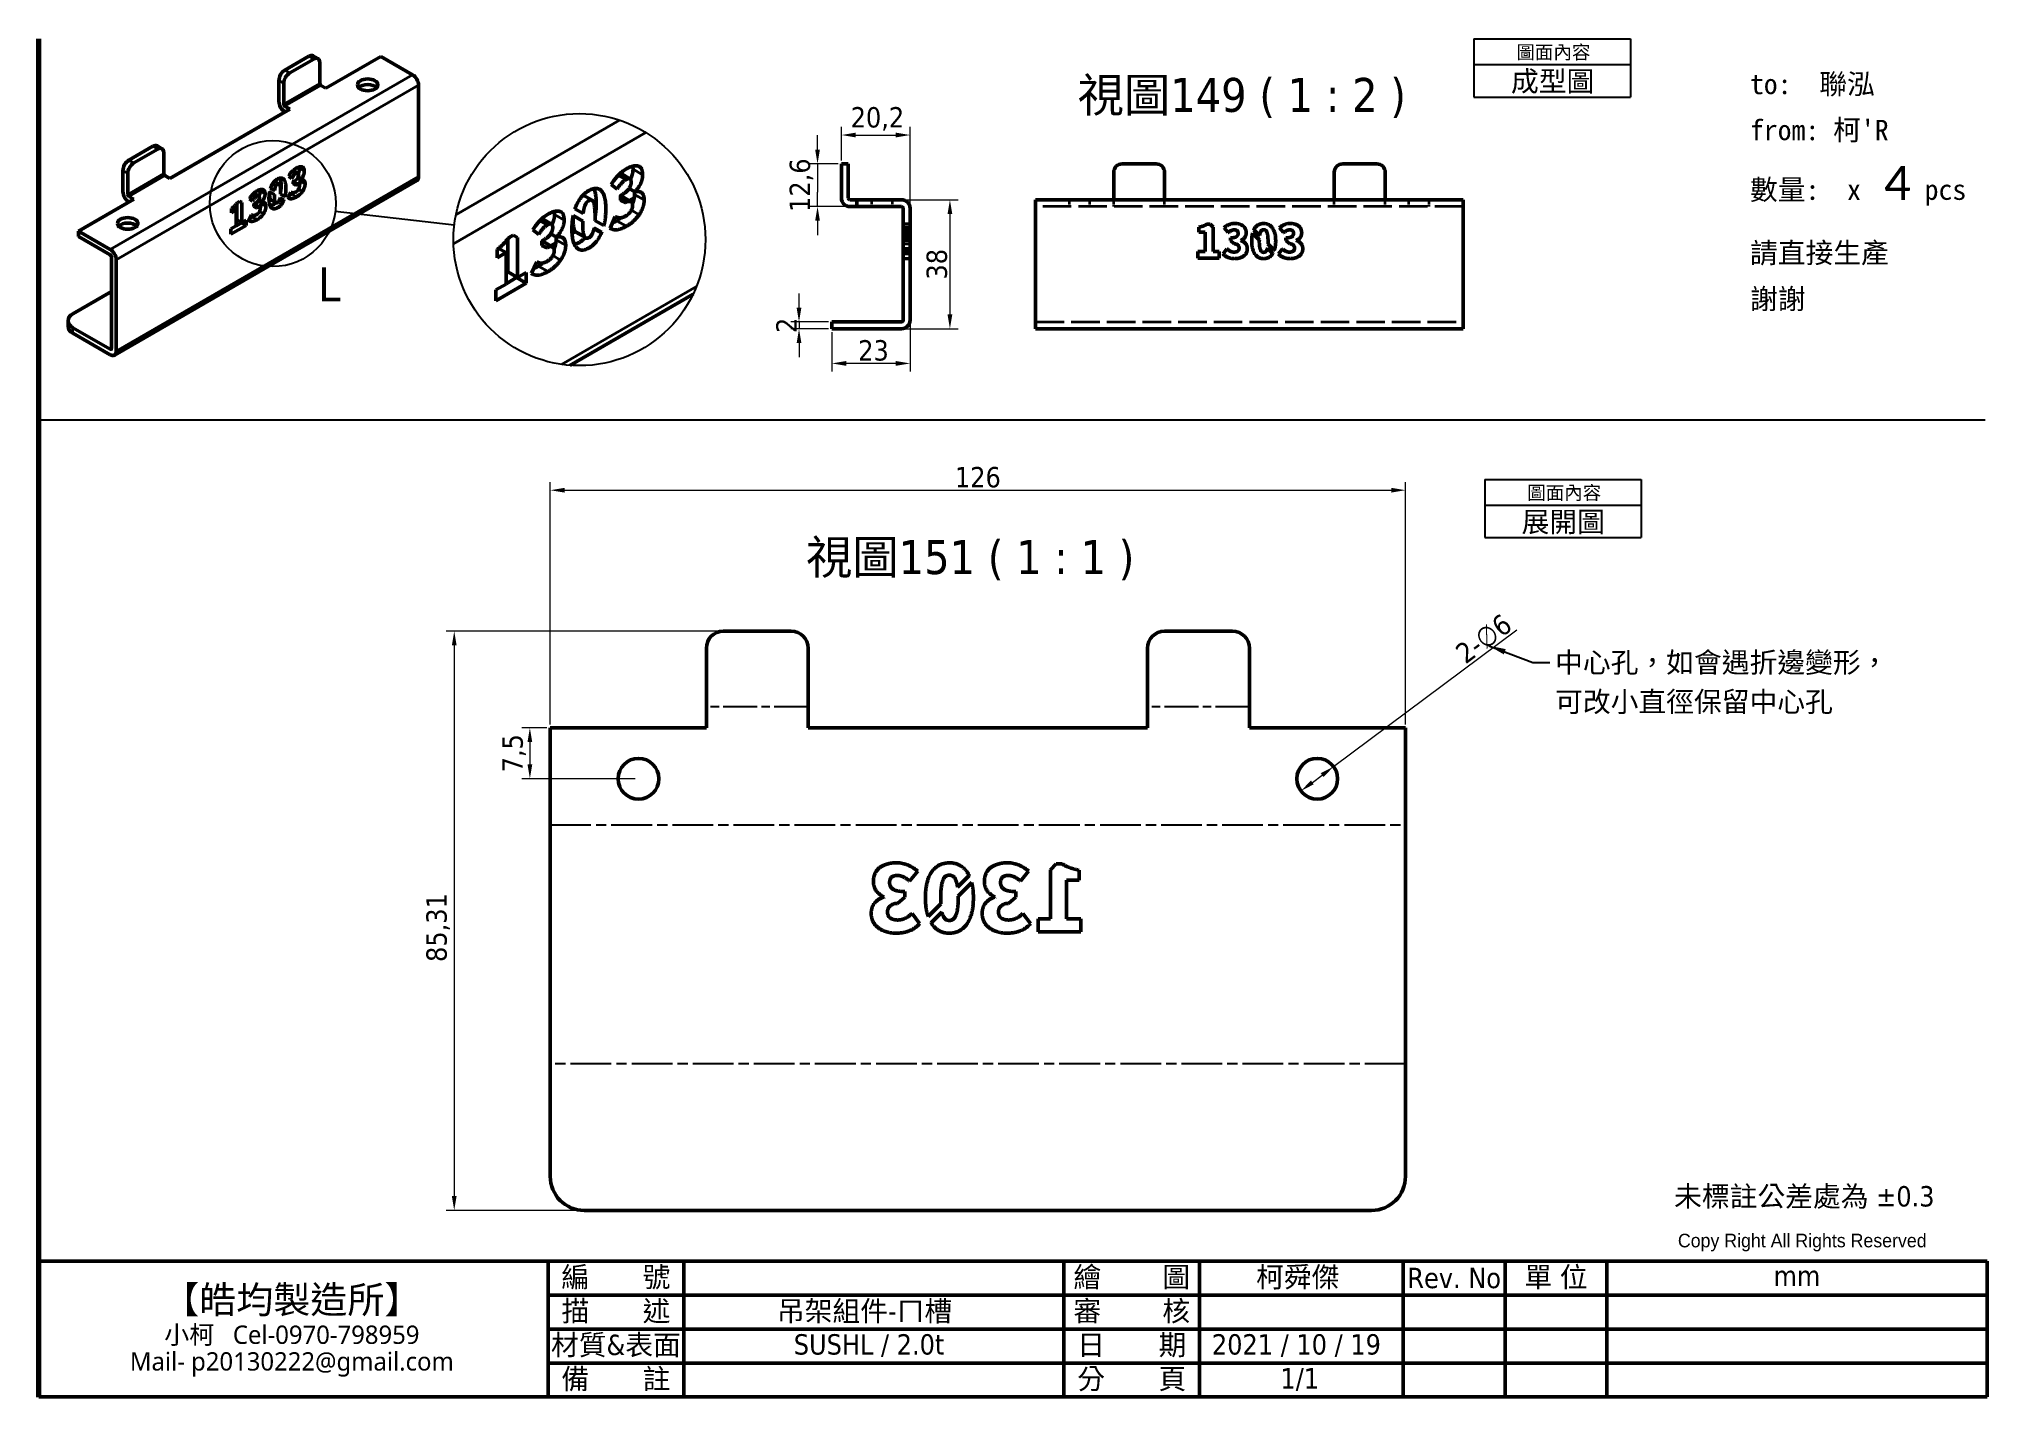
# Model space of a CAD drawing. Header units: millimetres. Extents: x 10 to 584, y 10 to 410.
import ezdxf
from ezdxf.enums import TextEntityAlignment as Align

# ---------------------------------------------------------------- set-up
doc = ezdxf.new("R2010")
doc.units = ezdxf.units.MM
doc.header["$LTSCALE"] = 2
doc.linetypes.add('CHAIN', pattern=[0.3543, 0.2362, -0.0295, 0.0591, -0.0295])
doc.linetypes.add('DASHED', pattern=[0.2068, 0.1655, -0.0413])
for name, color, linetype, lineweight in [('可見 (ISO)', 7, 'Continuous', 50), ('圖框 (ISO)', 7, 'Continuous', 70), ('折彎中心線 (ISO)', 7, 'CHAIN', 25), ('標註 (ISO)', 12, 'Continuous', 18), ('標題 (ISO)', 7, 'Continuous', 50), ('窄部可見 (ISO)', 7, 'Continuous', 35), ('符號 (ISO)', 7, 'Continuous', 25), ('草圖幾何圖形 (ISO)', 7, 'Continuous', 25), ('詳圖邊界 (ISO)', 7, 'Continuous', 25), ('隱藏 (ISO)', 7, 'DASHED', 35)]:
    doc.layers.add(name, color=color, linetype=linetype, lineweight=lineweight)
doc.styles.add('@2.0標示文字 (ISO)', font='tahoma_0.ttf')
doc.styles.add('@3.0標示文字 (ISO)', font='tahoma_0.ttf')
doc.styles.add('標示文字 (ISO)', font='tahoma_0.ttf')
doc.styles.add('註記文字 (ISO)', font='tahoma_0.ttf')
doc.dimstyles.new('預設 (ISO)', dxfattribs={"dimscale": 2, "dimtxt": 3, "dimasz": 2.1, "dimexe": 1.2, "dimexo": 0.5, "dimgap": 0.3, "dimtad": 1, "dimrnd": 1e-08, "dimtxsty": '@3.0標示文字 (ISO)', "dimcen": 0.09, "dimdle": 3, "dimclrd": 256, "dimclre": 256, "dimclrt": 256, "dimazin": 2, "dimtfac": 1, "dimtmove": 0, "dimatfit": 3, "dimfxl": 0, "dimtolj": 1, "dimtzin": 0, "dimlwd": -1, "dimlwe": -1, "dimarcsym": 0})
doc.dimstyles.new('預設 - Method 1b (ISO)$7', dxfattribs={"dimscale": 2, "dimtxt": 3, "dimasz": 2.5, "dimexe": 3.175, "dimexo": 0, "dimgap": 0.762, "dimtad": 1, "dimtoh": 1, "dimrnd": 1e-08, "dimtxsty": '註記文字 (ISO)', "dimcen": 0.09, "dimdle": 10, "dimclrd": 256, "dimclre": 256, "dimclrt": 256, "dimazin": 2, "dimtfac": 1.166667, "dimtmove": 0, "dimatfit": 3, "dimfxl": 0, "dimtolj": 1, "dimlwd": -1, "dimlwe": -1, "dimarcsym": 0})

msp = doc.modelspace()

# ---------------------------------------------------------------- texts
at = {"layer": '符號 (ISO)', "char_height": 10, "attachment_point": 7, "style": '標示文字 (ISO)'}
for s, insert in [('視圖149 ( 1 : 2 )', (316.04, 386.725)), ('視圖151 ( 1 : 1 )', (236.021, 250.59))]:
    msp.add_mtext(s, dxfattribs=dict(at, insert=insert))
at = {"layer": '符號 (ISO)', "char_height": 6, "attachment_point": 1, "style": '註記文字 (ISO)'}
for s, insert, width, line_spacing_factor in [("{\\fMingLiU|b0|i0|c0|p49;\\H1x;to:  \\fMingLiU|b0|i0|c136|p49;聯泓\\P\\fMingLiU|b0|i0|c0|p49;from: \\fMingLiU|b0|i0|c136|p49;柯\\fMingLiU|b0|i0|c0|p49;'R\\P\\fMingLiU|b0|i0|c136|p49;數量\\fMingLiU|b0|i0|c0|p49;:  x\\H1.66667x; \\fCalibri|b0|i0|c0|p34;4\\fMingLiU|b0|i0|c0|p49;\\H0.6x; pcs\\P\\fMingLiU|b0|i0|c136|p49;請直接生產\\P謝謝}", (514.151, 399.748), 107.14246, 1.35623), ('\\f微軟正黑體|b0|i0;\\H6.0000;中心孔，如會遇折邊變形，\\P\\f微軟正黑體|b0|i0;\\H6.0000;可改小直徑保留中心孔', (456.731, 229.368), 95.17597, 1.156934)]:
    msp.add_mtext(s, dxfattribs=dict(at, insert=insert, width=width, line_spacing_factor=line_spacing_factor))
at = {"layer": '符號 (ISO)', "insert": (491.796, 72.125), "char_height": 6, "width": 111.61558, "attachment_point": 1, "style": '註記文字 (ISO)'}
msp.add_mtext('未標註公差處為 ±0.3', dxfattribs=at)

# ---------------------------------------------------------------- blocks, each defined once
blk = doc.blocks.new('圖框 預設圖框')
at = {"layer": '圖框 (ISO)', "flags": 128}
blk.add_lwpolyline([(5, 5), (5, 205)], dxfattribs=at)
blk = doc.blocks.new('標題欄框 KSJ-單位mm')
at = {"layer": '標題 (ISO)'}
for p, q in [((41.84, 139.37), (328.84, 139.37)), ((41.84, 130.09), (41.84, 139.37)), ((116.84, 139.37), (116.84, 119.37)), ((136.84, 139.37), (136.84, 119.37)), ((136.84, 139.37), (136.84, 119.37)), ((192.84, 139.37), (192.84, 119.37)), ((212.84, 139.37), (212.84, 119.37)), ((212.84, 139.37), (212.84, 119.37)), ((242.84, 139.37), (242.84, 119.37)), ((257.84, 139.37), (257.84, 119.37)), ((272.84, 139.37), (272.84, 119.37)), ((328.84, 133.09), (328.84, 139.37)), ((116.84, 134.37), (192.84, 134.37)), ((192.84, 134.37), (212.84, 134.37)), ((212.84, 134.37), (242.84, 134.37)), ((242.84, 134.37), (328.84, 134.37)), ((328.84, 133.09), (328.84, 119.37)), ((41.84, 119.37), (41.84, 130.09)), ((116.84, 129.37), (192.84, 129.37)), ((192.84, 129.37), (242.84, 129.37)), ((242.84, 129.37), (328.84, 129.37)), ((116.84, 124.37), (192.84, 124.37)), ((192.84, 124.37), (242.84, 124.37)), ((242.84, 124.37), (328.84, 124.37)), ((41.84, 119.37), (328.84, 119.37)), ((242.84, 119.37), (328.84, 119.37))]:
    blk.add_line(p, q, dxfattribs=at)
at = {"layer": '標題 (ISO)', "insert": (283.3, 143.41), "char_height": 2, "attachment_point": 1, "style": '註記文字 (ISO)'}
blk.add_mtext('\\f新細明體|b0|i0;\\H2.0000;Copy Right All Rights Reserved', dxfattribs=at)
at = {"layer": '標題 (ISO)', "char_height": 3, "attachment_point": 5, "style": '註記文字 (ISO)'}
for s, insert, width in [('編       號', (126.84, 136.87), 20), ('繪        圖        ', (202.84, 136.87), 20), ('Rev. No', (250.34, 136.87), 15), ('單 位 ', (265.34, 136.87), 15), ('mm', (300.84, 137.21), 56), ('描       述', (126.84, 131.87), 20), ('審        核', (202.84, 131.87), 20), ('材質&表面', (126.84, 126.87), 20), ('日       期', (202.84, 126.87), 20), ('備       註', (126.84, 121.87), 20), ('分       頁', (202.84, 121.87), 20)]:
    blk.add_mtext(s, dxfattribs=dict(at, insert=insert, width=width))
at = {"layer": '標題 (ISO)', "insert": (79.1, 129.03), "char_height": 3, "width": 74.2489, "attachment_point": 5, "line_spacing_factor": 0.871881, "style": '註記文字 (ISO)'}
blk.add_mtext('{\\fMicrosoft JhengHei|b1|i0|c136|p34;\\H1.33333x;【皓均製造所】\\P\\fMicrosoft JhengHei|b0|i0|c136|p34;\\H0.675x;小柯   \\fMicrosoft JhengHei|b0|i0|c0|p34;Cel-\\f@Microsoft JhengHei|b0|i0|c0|p34;0970-798959\\H1.40979x; \\H0.70932x;\\P\\fMicrosoft JhengHei|b0|i0|c0|p34;Mail- \\f@Microsoft JhengHei|b0|i0|c0|p34;p20130222@gmail.com\\H1.08693x; }', dxfattribs=at)
at = {"layer": '標題 (ISO)', "style": '註記文字 (ISO)'}
for tag, p in [('請輸入編號', (164.84, 136.87)), ('請輸入審核人員', (227.84, 131.87)), ('(變更序號)輸入1', (250.34, 131.87)), ('變更的日期1', (265.34, 131.87)), ('設計變更的內容1', (300.84, 131.87)), ('(變更序號)輸入2', (250.34, 126.87)), ('變更的日期2', (265.34, 126.87)), ('設計變更的內容2', (300.84, 126.87)), ('請輸入備註', (164.84, 121.87)), ('(變更序號)輸入3', (250.34, 121.87)), ('變更的日期3', (265.34, 121.87)), ('設計變更的內容3', (300.84, 121.87))]:
    blk.add_attdef(tag, text='', height=3, dxfattribs=at).set_placement(p, align=Align.MIDDLE_CENTER)
for tag, p in [('請輸入繪圖人員_001', (221.16, 135.53)), ('請輸入描述_001', (150.56, 130.53)), ('請輸入材質&表面處理_001', (153.05, 125.62)), ('請輸入日期_001', (214.65, 125.62)), ('請輸入分頁_001', (224.74, 120.62))]:
    blk.add_attdef(tag, p, '', height=3, dxfattribs=at)
blk = doc.blocks.new('表格1')
at = {"layer": '符號 (ISO)'}
for p, q in [((216.4, 205), (239.45, 205)), ((216.4, 205), (216.4, 201.22)), ((239.45, 205), (239.45, 201.22)), ((216.4, 201.22), (239.45, 201.22)), ((216.4, 201.22), (216.4, 196.44)), ((239.45, 201.22), (239.45, 196.44)), ((216.4, 196.44), (239.45, 196.44))]:
    blk.add_line(p, q, dxfattribs=at)
at = {"layer": '符號 (ISO)', "attachment_point": 7}
for s, insert, char_height, style in [('圖面內容', (222.66, 201.83), 2, '@2.0標示文字 (ISO)'), ('成型圖', (221.87, 196.92), 3, '@3.0標示文字 (ISO)')]:
    blk.add_mtext(s, dxfattribs=dict(at, insert=insert, char_height=char_height, style=style))
blk = doc.blocks.new('*D11')
at = {"layer": 'Defpoints', "color": 0}
for p in [(264.16, 362.65), (264.16, 324.65), (278.41, 324.65)]:
    blk.add_point(p, dxfattribs=at)
at = {"layer": '標註 (ISO)'}
for p, q in [((265.16, 362.65), (280.81, 362.65)), ((278.41, 358.45), (278.41, 328.85)), ((265.16, 324.65), (280.81, 324.65))]:
    blk.add_line(p, q, dxfattribs=at)
for points in [[(277.71, 358.45), (279.11, 358.45), (278.41, 362.65)], [(277.71, 328.85), (279.11, 328.85), (278.41, 324.65)]]:
    blk.add_solid(points, dxfattribs=at)
at = {"layer": '標註 (ISO)', "insert": (271.54, 343.65), "char_height": 6, "attachment_point": 2, "rotation": 90, "style": '@3.0標示文字 (ISO)'}
blk.add_mtext('\\A1;38', dxfattribs=at)
blk = doc.blocks.new('*D12')
at = {"layer": 'Defpoints', "color": 0}
for p in [(243.65, 324.65), (266.66, 327.15), (243.65, 314.44)]:
    blk.add_point(p, dxfattribs=at)
at = {"layer": '標註 (ISO)'}
for p, q in [((243.65, 323.65), (243.65, 312.04)), ((266.66, 326.15), (266.66, 312.04)), ((262.46, 314.44), (247.85, 314.44))]:
    blk.add_line(p, q, dxfattribs=at)
for points in [[(247.85, 315.14), (247.85, 313.74), (243.65, 314.44)], [(262.46, 315.14), (262.46, 313.74), (266.66, 314.44)]]:
    blk.add_solid(points, dxfattribs=at)
at = {"layer": '標註 (ISO)', "insert": (255.9, 321.29), "char_height": 6, "attachment_point": 2, "style": '@3.0標示文字 (ISO)'}
blk.add_mtext('\\A1;23', dxfattribs=at)
blk = doc.blocks.new('*D13')
at = {"layer": 'Defpoints', "color": 0}
for p in [(233.95, 324.65), (243.65, 326.65), (243.65, 324.65)]:
    blk.add_point(p, dxfattribs=at)
at = {"layer": '標註 (ISO)'}
for p, q in [((233.95, 330.85), (233.95, 335.05)), ((242.65, 326.65), (231.55, 326.65)), ((242.65, 324.65), (231.55, 324.65)), ((233.95, 326.65), (233.95, 324.65)), ((233.95, 320.45), (233.95, 316.25))]:
    blk.add_line(p, q, dxfattribs=at)
for points in [[(233.25, 330.85), (234.65, 330.85), (233.95, 326.65)], [(233.25, 320.45), (234.65, 320.45), (233.95, 324.65)]]:
    blk.add_solid(points, dxfattribs=at)
at = {"layer": '標註 (ISO)', "insert": (227.23, 325.65), "char_height": 6, "attachment_point": 2, "rotation": 90, "style": '@3.0標示文字 (ISO)'}
blk.add_mtext('\\A1;2', dxfattribs=at)
blk = doc.blocks.new('*D14')
at = {"layer": 'Defpoints', "color": 0}
for p in [(266.66, 381.71), (246.45, 373.22), (266.66, 360.15)]:
    blk.add_point(p, dxfattribs=at)
at = {"layer": '標註 (ISO)'}
for p, q in [((246.45, 374.22), (246.45, 384.11)), ((250.65, 381.71), (262.46, 381.71)), ((266.66, 361.15), (266.66, 384.11))]:
    blk.add_line(p, q, dxfattribs=at)
for points in [[(250.65, 382.41), (250.65, 381.01), (246.45, 381.71)], [(262.46, 382.41), (262.46, 381.01), (266.66, 381.71)]]:
    blk.add_solid(points, dxfattribs=at)
at = {"layer": '標註 (ISO)', "insert": (257.05, 389.93), "char_height": 6, "attachment_point": 2, "style": '@3.0標示文字 (ISO)'}
blk.add_mtext('\\A1;20,2', dxfattribs=at)
blk = doc.blocks.new('*D15')
at = {"layer": 'Defpoints', "color": 0}
for p in [(246.45, 373.22), (239.41, 360.65), (248.95, 360.65)]:
    blk.add_point(p, dxfattribs=at)
at = {"layer": '標註 (ISO)'}
for p, q in [((239.41, 377.42), (239.41, 381.62)), ((245.45, 373.22), (237.01, 373.22)), ((239.41, 373.22), (239.41, 369.02)), ((239.41, 369.02), (239.41, 364.85)), ((239.41, 360.65), (239.41, 364.85)), ((247.95, 360.65), (237.01, 360.65)), ((239.41, 356.45), (239.41, 352.25))]:
    blk.add_line(p, q, dxfattribs=at)
for points in [[(238.71, 377.42), (240.11, 377.42), (239.41, 373.22)], [(238.71, 356.45), (240.11, 356.45), (239.41, 360.65)]]:
    blk.add_solid(points, dxfattribs=at)
at = {"layer": '標註 (ISO)', "insert": (231.19, 366.94), "char_height": 6, "attachment_point": 2, "rotation": 90, "style": '@3.0標示文字 (ISO)'}
blk.add_mtext('\\A1;12,6', dxfattribs=at)
blk = doc.blocks.new('*D16')
at = {"layer": 'Defpoints', "color": 0}
for p in [(412.65, 277.09), (160.65, 207.11), (412.65, 207.11)]:
    blk.add_point(p, dxfattribs=at)
at = {"layer": '標註 (ISO)'}
for p, q in [((160.65, 208.11), (160.65, 279.49)), ((164.85, 277.09), (408.45, 277.09)), ((412.65, 208.11), (412.65, 279.49))]:
    blk.add_line(p, q, dxfattribs=at)
for points in [[(164.85, 277.79), (164.85, 276.39), (160.65, 277.09)], [(408.45, 277.79), (408.45, 276.39), (412.65, 277.09)]]:
    blk.add_solid(points, dxfattribs=at)
at = {"layer": '標註 (ISO)', "insert": (286.65, 283.94), "char_height": 6, "attachment_point": 2, "style": '@3.0標示文字 (ISO)'}
blk.add_mtext('\\A1;126', dxfattribs=at)
blk = doc.blocks.new('*D17')
at = {"layer": 'Defpoints', "color": 0}
for p in [(211.65, 235.59), (132.36, 64.98), (170.65, 64.98)]:
    blk.add_point(p, dxfattribs=at)
at = {"layer": '標註 (ISO)'}
for p, q in [((210.65, 235.59), (129.96, 235.59)), ((132.36, 231.39), (132.36, 69.18)), ((169.65, 64.98), (129.96, 64.98))]:
    blk.add_line(p, q, dxfattribs=at)
for points in [[(131.66, 231.39), (133.06, 231.39), (132.36, 235.59)], [(131.66, 69.18), (133.06, 69.18), (132.36, 64.98)]]:
    blk.add_solid(points, dxfattribs=at)
at = {"layer": '標註 (ISO)', "insert": (124.14, 148.28), "char_height": 6, "attachment_point": 2, "rotation": 90, "style": '@3.0標示文字 (ISO)'}
blk.add_mtext('\\A1;85,31', dxfattribs=at)
blk = doc.blocks.new('表格2')
at = {"layer": '符號 (ISO)'}
for p, q in [((218, 140.11), (241.04, 140.11)), ((218, 140.11), (218, 136.34)), ((241.04, 140.11), (241.04, 136.34)), ((218, 136.34), (241.04, 136.34)), ((218, 136.34), (218, 131.56)), ((241.04, 136.34), (241.04, 131.56)), ((218, 131.56), (241.04, 131.56))]:
    blk.add_line(p, q, dxfattribs=at)
at = {"layer": '符號 (ISO)', "attachment_point": 7}
for s, insert, char_height, style in [('圖面內容', (224.25, 136.95), 2, '@2.0標示文字 (ISO)'), ('展開圖', (223.43, 132.06), 3, '@3.0標示文字 (ISO)')]:
    blk.add_mtext(s, dxfattribs=dict(at, insert=insert, char_height=char_height, style=style))
blk = doc.blocks.new('2dDetail0')
at = {"layer": '詳圖邊界 (ISO)'}
blk.add_circle((39.44, 180.75), 9.28, dxfattribs=at)
at = {"layer": '詳圖邊界 (ISO)', "insert": (46.14, 166.35), "char_height": 5, "attachment_point": 7, "style": '標示文字 (ISO)'}
blk.add_mtext('L', dxfattribs=at)
blk = doc.blocks.new('2dTransSymbol1')
at = {"layer": '詳圖邊界 (ISO)'}
blk.add_line((48.66, 179.66), (66.19, 177.61), dxfattribs=at)
blk.add_circle((84.63, 175.45), 18.56, dxfattribs=at)
blk = doc.blocks.new('*D21')
at = {"layer": 'Defpoints', "color": 0}
for p in [(391.46, 195.69), (381.84, 188.52)]:
    blk.add_point(p, dxfattribs=at)
at = {"layer": '標註 (ISO)'}
for p, q in [((391.46, 195.69), (445.47, 235.93)), ((385.21, 191.03), (388.09, 193.18))]:
    blk.add_line(p, q, dxfattribs=at)
for points in [[(387.67, 193.74), (388.51, 192.62), (391.46, 195.69)], [(384.79, 191.59), (385.62, 190.47), (381.84, 188.52)]]:
    blk.add_solid(points, dxfattribs=at)
at = {"layer": '標註 (ISO)', "insert": (433.85, 235.81), "char_height": 6, "attachment_point": 2, "rotation": 36.68703, "style": '@3.0標示文字 (ISO)'}
blk.add_mtext('\\A1;\\fTahoma|b0|i0;\\H6.0000;2-∅6', dxfattribs=at)
blk = doc.blocks.new('*D22')
at = {"layer": 'Defpoints', "color": 0}
for p in [(160.65, 207.11), (154.65, 192.11), (186.65, 192.11)]:
    blk.add_point(p, dxfattribs=at)
at = {"layer": '標註 (ISO)'}
for p, q in [((159.65, 207.11), (152.25, 207.11)), ((154.65, 202.91), (154.65, 196.31)), ((185.65, 192.11), (152.25, 192.11))]:
    blk.add_line(p, q, dxfattribs=at)
for points in [[(153.95, 202.91), (155.35, 202.91), (154.65, 207.11)], [(153.95, 196.31), (155.35, 196.31), (154.65, 192.11)]]:
    blk.add_solid(points, dxfattribs=at)
at = {"layer": '標註 (ISO)', "insert": (146.56, 199.61), "char_height": 6, "attachment_point": 2, "rotation": 90, "style": '@3.0標示文字 (ISO)'}
blk.add_mtext('\\A1;7,5', dxfattribs=at)

# ---------------------------------------------------------------- dimensions: what is measured, and where the dimension line sits
at = {"layer": '標註 (ISO)'}
for base, p1, p2, angle, override, picture, middle in [((266.661, 381.714), (246.447, 373.225), (266.661, 360.152), 180, {"dimgap": 0.3, "dimdec": 1, "dimtol": 0, "dimlim": 0, "dimtp": 0, "dimtm": 0, "dimtdec": 1, "dimtofl": 0, "dimatfit": 1}, '*D14', (257.054, 381.714)), ((239.409, 360.652), (246.447, 373.225), (248.947, 360.652), 270, {"dimgap": 0.3, "dimdec": 1, "dimtol": 0, "dimlim": 0, "dimtp": 0, "dimtm": 0, "dimtdec": 1, "dimtofl": 0}, '*D15', (239.409, 366.938)), ((278.413, 324.652), (264.161, 362.652), (264.161, 324.652), 270, {"dimgap": 0.3, "dimdec": 2, "dimtol": 0, "dimlim": 0, "dimtp": 0, "dimtm": 0, "dimtdec": 2, "dimtofl": 0, "dimatfit": 1}, '*D11', (278.413, 343.652)), ((233.951, 324.652), (243.647, 326.652), (243.647, 324.652), 90, {"dimgap": 0.3, "dimdec": 2, "dimtol": 0, "dimlim": 0, "dimtp": 0, "dimtm": 0, "dimtdec": 2, "dimtofl": 1, "dimatfit": 1}, '*D13', (233.951, 325.652)), ((243.647, 314.436), (266.661, 327.152), (243.647, 324.652), 180, {"dimgap": 0.3, "dimdec": 1, "dimtol": 0, "dimlim": 0, "dimtp": 0, "dimtm": 0, "dimtdec": 1, "dimtofl": 0, "dimatfit": 1}, '*D12', (255.904, 314.436)), ((132.364, 64.979), (211.649, 235.59), (170.649, 64.979), 270, {"dimgap": 0.3, "dimdec": 2, "dimlfac": 0.5, "dimtol": 0, "dimlim": 0, "dimtp": 0, "dimtm": 0, "dimtdec": 2, "dimtofl": 0, "dimatfit": 1}, '*D17', (132.364, 148.284)), ((154.649, 192.108), (160.649, 207.108), (186.649, 192.108), 270, {"dimgap": 0.3, "dimdec": 2, "dimlfac": 0.5, "dimtol": 0, "dimlim": 0, "dimtp": 0, "dimtm": 0, "dimtdec": 2, "dimtofl": 0, "dimatfit": 1}, '*D22', (154.649, 199.608))]:
    dim = msp.add_linear_dim(base=base, p1=p1, p2=p2, angle=angle, dimstyle='預設 (ISO)', override=override, dxfattribs=at)
    dim.commit()
    dim.dimension.update_dxf_attribs({"geometry": picture, "text_midpoint": middle, "dimtype": 160})
dim = msp.add_linear_dim(base=(412.649, 277.09), p1=(160.649, 207.108), p2=(412.649, 207.108), dimstyle='預設 (ISO)', override={"dimgap": 0.3, "dimdec": 2, "dimlfac": 0.5, "dimtol": 0, "dimlim": 0, "dimtp": 0, "dimtm": 0, "dimtdec": 2, "dimtofl": 0, "dimatfit": 1}, dxfattribs=at)
dim.commit()
dim.dimension.update_dxf_attribs({"geometry": '*D16', "text_midpoint": (286.649, 277.09), "dimtype": 160})
dim = msp.add_diameter_dim_2p(p1=(381.838, 188.524), p2=(391.461, 195.693), text='\\fTahoma|b0|i0;\\H6.0000;2-<>', dimstyle='預設 (ISO)', override={"dimgap": 0.3, "dimdec": 2, "dimlfac": 0.5, "dimtol": 0, "dimlim": 0, "dimtp": 0, "dimtm": 0, "dimtdec": 2, "dimatfit": 2}, dxfattribs=at)
dim.commit()
dim.dimension.update_dxf_attribs({"geometry": '*D21', "text_midpoint": (437.937, 230.319), "dimtype": 163})

# ---------------------------------------------------------------- linework, layer by layer
at = {"layer": '可見 (ISO)'}
for p, q in [((89.532, 404.919), (82.461, 400.836)), ((90.946, 404.102), (83.875, 400.02)), ((90.782, 405.043), (92.196, 404.226)), ((92.714, 396.898), (92.714, 403.082)), ((110.745, 404.859), (94.481, 395.47)), ((120.089, 399.464), (110.745, 404.859)), ((80.693, 397.775), (80.693, 391.591)), ((82.107, 396.958), (82.107, 390.775)), ((94.481, 395.47), (93.067, 396.286)), ((121.857, 369.458), (121.857, 396.403)), ((83.875, 389.346), (48.52, 368.933)), ((82.461, 390.162), (83.875, 389.346)), ((43.57, 378.383), (36.499, 374.3)), ((44.984, 377.566), (37.913, 373.484)), ((44.82, 378.507), (46.234, 377.69)), ((46.752, 370.362), (46.752, 376.546)), ((246.447, 370.725), (246.447, 373.225)), ((246.447, 373.225), (248.447, 373.225)), ((248.447, 370.725), (248.447, 373.225)), ((339.168, 373.225), (329.168, 373.225)), ((404.168, 373.225), (394.168, 373.225)), ((32.244, 316.874), (121.339, 368.314)), ((34.731, 371.238), (34.731, 365.055)), ((36.145, 370.422), (36.145, 364.239)), ((48.52, 368.933), (47.105, 369.75)), ((79.432, 368.061), (80.75, 367.3)), ((84.435, 368.925), (83.579, 369.622)), ((84.918, 367.286), (84.918, 367.951)), ((84.918, 367.412), (85.691, 366.966)), ((84.92, 371.263), (86.319, 370.456)), ((85.09, 367.885), (86.504, 367.068)), ((86.19, 367.249), (86.972, 367.701)), ((86.215, 369.035), (87.066, 368.544)), ((181.325, 370.437), (184.122, 368.822)), ((246.447, 370.725), (246.447, 363.152)), ((248.447, 370.725), (248.447, 363.152)), ((326.668, 370.725), (326.668, 363.152)), ((341.668, 363.152), (341.668, 370.725)), ((391.668, 370.725), (391.668, 363.152)), ((406.668, 363.152), (406.668, 370.725)), ((37.913, 362.81), (21.649, 353.42)), ((36.499, 363.626), (37.913, 362.81)), ((68.514, 361.793), (69.136, 362.152)), ((69.136, 362.152), (69.754, 361.796)), ((69.754, 361.796), (69.754, 355.919)), ((72.877, 362.251), (72.021, 362.949)), ((73.362, 364.59), (74.76, 363.782)), ((74.657, 362.362), (75.507, 361.871)), ((77.796, 362.402), (78.279, 362.682)), ((77.95, 365.024), (79.371, 364.203)), ((79.433, 365.322), (78.219, 366.023)), ((78.416, 362.559), (79.83, 361.742)), ((81.059, 363.228), (82.171, 362.586)), ((82.494, 363.555), (81.173, 364.317)), ((83.393, 363.207), (84.171, 364.878)), ((85.691, 366.966), (84.918, 367.286)), ((170.348, 364.033), (172.985, 362.51)), ((180.355, 365.76), (178.643, 367.156)), ((181.32, 362.483), (181.32, 363.813)), ((181.32, 362.735), (182.866, 361.842)), ((182.866, 361.842), (181.32, 362.483)), ((181.664, 363.68), (184.492, 362.047)), ((183.865, 362.409), (185.429, 363.312)), ((183.915, 365.981), (185.616, 364.999)), ((248.947, 362.652), (250.947, 362.652)), ((250.947, 362.652), (264.161, 362.652)), ((250.947, 360.652), (250.947, 362.652)), ((303.668, 362.652), (429.668, 362.652)), ((303.668, 360.152), (303.668, 362.652)), ((326.668, 363.152), (326.668, 362.652)), ((341.668, 362.652), (341.668, 363.152)), ((391.668, 363.152), (391.668, 362.652)), ((406.668, 362.652), (406.668, 363.152)), ((429.668, 362.652), (429.668, 360.152)), ((66.766, 358.831), (66.766, 360.035)), ((68.068, 359.582), (66.766, 358.831)), ((66.981, 360.21), (68.068, 359.582)), ((68.068, 354.946), (68.068, 359.582)), ((68.068, 356.786), (68.34, 356.943)), ((68.068, 355.003), (69.611, 355.894)), ((68.34, 356.736), (68.34, 361.572)), ((68.34, 356.736), (69.754, 355.919)), ((69.611, 355.894), (69.611, 356.002)), ((69.611, 355.894), (71.025, 355.078)), ((69.754, 355.919), (71.025, 356.653)), ((71.025, 356.653), (71.025, 355.078)), ((71.834, 356.533), (72.612, 358.205)), ((73.359, 360.613), (73.359, 361.278)), ((73.359, 360.739), (74.132, 360.292)), ((74.132, 360.292), (73.359, 360.613)), ((73.531, 361.211), (74.945, 360.395)), ((74.632, 360.576), (75.414, 361.027)), ((158.208, 357.09), (161.005, 355.475)), ((167.384, 357.958), (170.226, 356.317)), ((170.35, 358.555), (167.922, 359.957)), ((176.472, 355.02), (173.831, 356.545)), ((178.27, 354.324), (179.826, 357.667)), ((248.947, 360.652), (250.947, 360.652)), ((250.947, 360.652), (264.161, 360.652)), ((264.661, 360.152), (264.661, 327.152)), ((266.661, 360.152), (266.661, 327.152)), ((303.668, 360.152), (303.668, 327.152)), ((429.668, 327.152), (429.668, 360.152)), ((21.649, 353.42), (30.994, 348.025)), ((21.649, 351.787), (21.649, 353.42)), ((21.649, 351.787), (30.994, 346.392)), ((71.025, 355.078), (66.568, 352.505)), ((66.568, 354.08), (68.068, 354.946)), ((66.568, 352.505), (66.568, 354.08)), ((148.164, 341.382), (148.164, 351.054)), ((148.512, 351.497), (149.757, 352.216)), ((149.757, 352.216), (150.992, 351.503)), ((150.992, 351.503), (150.992, 339.749)), ((157.238, 352.413), (155.526, 353.809)), ((158.203, 349.137), (158.203, 350.466)), ((158.547, 350.333), (161.375, 348.7)), ((160.798, 352.634), (162.499, 351.652)), ((167.076, 352.716), (168.043, 353.274)), ((168.316, 353.028), (171.145, 351.395)), ((173.603, 354.367), (175.827, 353.084)), ((351.757, 353.091), (351.757, 354.566)), ((353.599, 353.091), (351.757, 353.091)), ((353.599, 347.413), (353.599, 353.091)), ((354.23, 355.483), (355.11, 355.483)), ((355.11, 355.483), (355.983, 354.61)), ((355.983, 354.61), (355.983, 347.413)), ((360.4, 352.959), (359.189, 354.419)), ((361.082, 350.612), (361.082, 351.426)), ((362.176, 349.672), (361.082, 350.612)), ((367.574, 352.768), (369.584, 350.758)), ((369.672, 352.084), (367.954, 353.802)), ((376.746, 352.959), (375.536, 354.419)), ((377.429, 350.612), (377.429, 351.426)), ((378.522, 349.672), (377.429, 350.612)), ((31.347, 345.78), (31.347, 318.835)), ((32.761, 344.963), (32.761, 318.019)), ((145.016, 345.572), (145.016, 347.98)), ((147.62, 347.076), (145.016, 345.572)), ((145.447, 348.33), (147.62, 347.076)), ((147.62, 337.803), (147.62, 347.076)), ((158.203, 349.388), (159.749, 348.496)), ((159.749, 348.496), (158.203, 349.137)), ((160.748, 349.062), (162.312, 349.965)), ((351.479, 345.483), (351.479, 347.413)), ((351.479, 347.413), (353.599, 347.413)), ((357.781, 345.483), (351.479, 345.483)), ((355.983, 347.413), (357.781, 347.413)), ((357.781, 347.413), (357.781, 345.483)), ((358.925, 346.694), (360.026, 348.19)), ((371.972, 348.37), (373.544, 346.798)), ((374.001, 347.755), (372.133, 349.623)), ((375.272, 346.694), (376.372, 348.19)), ((147.62, 341.483), (148.164, 341.797)), ((147.62, 337.918), (150.706, 339.699)), ((148.164, 341.382), (150.992, 339.749)), ((150.706, 339.699), (150.706, 339.915)), ((150.706, 339.699), (153.534, 338.066)), ((150.992, 339.749), (153.534, 341.217)), ((153.534, 341.217), (153.534, 338.066)), ((155.153, 340.978), (156.709, 344.32)), ((20.023, 329.048), (31.347, 335.585)), ((153.534, 338.066), (144.621, 332.92)), ((144.621, 336.071), (147.62, 337.803)), ((144.621, 332.92), (144.621, 336.071)), ((166.407, 313.873), (202.735, 334.846)), ((18.559, 327.006), (18.559, 325.373)), ((30.994, 318.631), (20.023, 324.965)), ((30.994, 316.998), (20.023, 323.332)), ((243.647, 326.652), (248.647, 326.652)), ((243.647, 326.652), (243.647, 324.652)), ((248.647, 324.652), (243.647, 324.652)), ((264.161, 326.652), (248.647, 326.652)), ((264.161, 324.652), (248.647, 324.652)), ((303.668, 324.652), (303.668, 327.152)), ((429.668, 324.652), (303.668, 324.652)), ((429.668, 327.152), (429.668, 324.652)), ((211.649, 235.59), (231.649, 235.59)), ((341.649, 235.59), (361.649, 235.59)), ((206.649, 207.108), (206.649, 230.59)), ((236.649, 230.59), (236.649, 207.108)), ((336.649, 207.108), (336.649, 230.59)), ((366.649, 230.59), (366.649, 207.108)), ((160.649, 74.979), (160.649, 207.108)), ((160.649, 207.108), (206.649, 207.108)), ((236.649, 207.108), (336.649, 207.108)), ((366.649, 207.108), (412.649, 207.108)), ((412.649, 207.108), (412.649, 74.979)), ((308.019, 165.26), (309.765, 167.006)), ((309.765, 167.006), (311.526, 167.006)), ((268.914, 164.879), (266.493, 161.958)), ((284.077, 163.643), (280.642, 160.209)), ((280.818, 157.556), (284.838, 161.576)), ((301.607, 164.879), (299.186, 161.958)), ((308.019, 150.865), (308.019, 165.26)), ((316.471, 162.223), (312.788, 162.223)), ((312.788, 162.223), (312.788, 150.865)), ((316.471, 165.172), (316.471, 162.223)), ((265.128, 157.263), (262.942, 155.385)), ((265.128, 158.892), (265.128, 157.263)), ((275.72, 155.286), (271.984, 151.551)), ((297.821, 157.263), (295.635, 155.385)), ((297.821, 158.892), (297.821, 157.263)), ((267.241, 152.421), (269.442, 149.427)), ((272.898, 149.636), (276.042, 152.78)), ((299.934, 152.421), (302.135, 149.427)), ((304.424, 147.006), (304.424, 150.865)), ((304.424, 150.865), (308.019, 150.865)), ((312.788, 150.865), (317.029, 150.865)), ((317.029, 150.865), (317.029, 147.006)), ((317.029, 147.006), (304.424, 147.006)), ((402.649, 64.979), (170.649, 64.979))]:
    msp.add_line(p, q, dxfattribs=at)
for centre in [(186.649, 192.108), (386.649, 192.108)]:
    msp.add_circle(centre, 6, dxfattribs=at)
for centre, radius, start, end in [((329.168, 370.725), 2.5, 90, 180), ((339.168, 370.725), 2.5, 0, 90), ((394.168, 370.725), 2.5, 90, 180), ((404.168, 370.725), 2.5, 0, 90), ((248.947, 363.152), 2.5, 180, 270), ((248.947, 363.152), 0.5, 180, 270), ((264.161, 360.152), 2.5, 0, 90), ((264.161, 360.152), 0.5, 0, 90), ((264.161, 327.152), 0.5, 270, 0), ((264.161, 327.152), 2.5, 270, 0), ((211.649, 230.59), 5, 90, 180), ((231.649, 230.59), 5, 0, 90), ((341.649, 230.59), 5, 90, 180), ((361.649, 230.59), 5, 0, 90), ((170.649, 74.979), 10, 180, 270), ((402.649, 74.979), 10, 270, 0)]:
    msp.add_arc(centre, radius, start, end, dxfattribs=at)
for centre, major_axis, start_param, end_param in [((89.532, 402.878), (1.25, 2.165), 0, 0.7853982), ((90.946, 402.061), (1.25, 2.165), 5.4977871, 7.0685835), ((82.461, 398.795), (-1.25, -2.165), 3.9269908, 5.4977871), ((83.875, 397.979), (-1.25, -2.165), 3.9269908, 5.4977871), ((93.067, 396.694), (-0.25, 0.433), 0.7853982, 2.3561945), ((106.856, 394.857), (3, 0), 0.4908827, 2.65071), ((120.089, 397.423), (-1.25, 2.165), 3.9269908, 5.4977871), ((82.461, 390.571), (1.25, -2.165), 3.9269908, 5.4977871), ((82.461, 390.571), (0.25, -0.433), 3.9269908, 5.4977871), ((36.499, 372.259), (-1.25, -2.165), 3.9269908, 5.4977871), ((37.913, 371.443), (-1.25, -2.165), 3.9269908, 5.4977871), ((43.57, 376.341), (1.25, 2.165), 0, 0.7853982), ((44.984, 375.525), (1.25, 2.165), 5.4977871, 7.0685835), ((47.105, 370.158), (-0.25, 0.433), 0.7853982, 2.3561945), ((120.089, 370.479), (1.25, -2.165), 0, 0.7853982), ((36.499, 364.034), (1.25, -2.165), 3.9269908, 5.4977871), ((36.499, 364.034), (0.25, -0.433), 3.9269908, 5.4977871), ((36.145, 354.032), (3, 0), 0.4908827, 2.65071), ((30.994, 345.984), (1.25, -2.165), 0.7853982, 2.3561945), ((30.994, 345.984), (0.25, -0.433), 0.7853982, 2.3561945), ((23.559, 327.006), (-5, 0), 5.4977871, 7.0685835), ((23.559, 325.373), (-5, 0), 0, 0.7853982), ((30.994, 319.04), (0.25, -0.433), 5.4977871, 7.0685835), ((30.994, 319.04), (1.25, -2.165), 5.4977871, 7.0685835)]:
    msp.add_ellipse(centre, major_axis=major_axis, ratio=0.5773503, start_param=start_param, end_param=end_param, dxfattribs=at)
for centre in [(106.856, 396.49), (36.145, 355.665)]:
    msp.add_ellipse(centre, major_axis=(-3, 0), ratio=0.5773503, dxfattribs=at)
for points, knots in [([(78.219, 366.023), (78.324, 366.324), (79.133, 368.062), (81.426, 369.386), (82.775, 368.02), (82.775, 364.648), (82.494, 363.555)], [3.8086211, 3.8086211, 3.8086211, 4, 5, 6, 7, 7.6458783, 7.6458783, 7.6458783]), ([(81.183, 364.826), (81.361, 365.734), (81.361, 368.254), (81.016, 369.021)], [-7.5144109, -7.5144109, -7.5144109, -7, -6.2843022, -6.2843022, -6.2843022]), ([(84.918, 367.94), (84.924, 367.939), (85.021, 367.924), (85.09, 367.885)], [-1.01647554, -1.01647554, -1.01647554, -1, -0.76106195, -0.76106195, -0.76106195]), ([(82.101, 362.425), (81.426, 360.927), (79.133, 359.603), (77.774, 361.035), (77.774, 364.134), (77.95, 365.024)], [0, 0, 0, 1, 2, 3, 3.5080175, 3.5080175, 3.5080175]), ([(78.196, 362.81), (77.953, 363.274), (77.953, 364.811), (77.957, 365.02)], [-10, -10, -10, -9, -8.8262168, -8.8262168, -8.8262168]), ([(78.142, 360.791), (78.477, 360.857), (79.349, 361.361), (79.749, 361.789)], [-1.33904367, -1.33904367, -1.33904367, -1, -0.57813677, -0.57813677, -0.57813677]), ([(79.371, 364.203), (79.367, 363.994), (79.367, 362.458), (79.611, 361.994)], [8.8262168, 8.8262168, 8.8262168, 9, 10, 10, 10]), ([(81.173, 364.317), (81.183, 364.555), (81.183, 366.124), (80.923, 367.214), (80.555, 367.397), (80.005, 367.079), (79.626, 366.465), (79.459, 365.571), (79.433, 365.322)], [2.8012308, 2.8012308, 2.8012308, 3, 4, 5, 6, 7, 8, 8.2864986, 8.2864986, 8.2864986]), ([(79.611, 361.994), (79.855, 361.535), (80.705, 362.027), (81.011, 362.975), (81.059, 363.228)], [0, 0, 0, 1, 2, 2.2816208, 2.2816208, 2.2816208]), ([(167.922, 359.957), (168.132, 360.559), (169.751, 364.035), (174.337, 366.682), (177.035, 363.951), (177.035, 357.207), (176.472, 355.02)], [3.8086211, 3.8086211, 3.8086211, 4, 5, 6, 7, 7.6458783, 7.6458783, 7.6458783]), ([(173.831, 356.545), (173.85, 357.021), (173.85, 360.159), (173.331, 362.339), (172.594, 362.705), (171.494, 362.07), (170.737, 360.842), (170.403, 359.054), (170.35, 358.555)], [2.8012308, 2.8012308, 2.8012308, 3, 4, 5, 6, 7, 8, 8.2864986, 8.2864986, 8.2864986]), ([(173.85, 357.563), (174.207, 359.379), (174.207, 364.419), (173.516, 365.952)], [-7.5144109, -7.5144109, -7.5144109, -7, -6.2843022, -6.2843022, -6.2843022]), ([(181.32, 363.79), (181.333, 363.789), (181.526, 363.76), (181.664, 363.68)], [-1.01647554, -1.01647554, -1.01647554, -1, -0.76106195, -0.76106195, -0.76106195]), ([(73.359, 361.266), (73.366, 361.266), (73.462, 361.251), (73.531, 361.211)], [-1.01647554, -1.01647554, -1.01647554, -1, -0.76106195, -0.76106195, -0.76106195]), ([(175.686, 352.761), (174.337, 349.765), (169.751, 347.118), (167.033, 349.981), (167.033, 356.178), (167.384, 357.958)], [0, 0, 0, 1, 2, 3, 3.5080175, 3.5080175, 3.5080175]), ([(167.878, 353.531), (167.39, 354.46), (167.39, 357.532), (167.398, 357.95)], [-10, -10, -10, -9, -8.8262168, -8.8262168, -8.8262168]), ([(170.226, 356.317), (170.218, 355.899), (170.218, 352.827), (170.706, 351.898)], [8.8262168, 8.8262168, 8.8262168, 9, 10, 10, 10]), ([(158.203, 350.444), (158.216, 350.442), (158.409, 350.413), (158.547, 350.333)], [-1.01647554, -1.01647554, -1.01647554, -1, -0.76106195, -0.76106195, -0.76106195]), ([(167.768, 349.494), (168.439, 349.626), (170.183, 350.633), (170.983, 351.489)], [-1.33904367, -1.33904367, -1.33904367, -1, -0.57813677, -0.57813677, -0.57813677]), ([(170.706, 351.898), (171.194, 350.982), (172.895, 351.964), (173.507, 353.86), (173.603, 354.367)], [0, 0, 0, 1, 2, 2.2816208, 2.2816208, 2.2816208]), ([(373.445, 346.65), (372.491, 345.292), (369.248, 345.292), (367.326, 348.007), (367.326, 351.802), (367.574, 352.768)], [0, 0, 0, 1, 2, 3, 3.5080175, 3.5080175, 3.5080175]), ([(367.954, 353.802), (368.103, 354.096), (369.248, 355.652), (372.491, 355.652), (374.399, 353.025), (374.399, 348.896), (374.001, 347.755)], [3.8086211, 3.8086211, 3.8086211, 4, 5, 6, 7, 7.6458783, 7.6458783, 7.6458783]), ([(369.584, 350.758), (369.578, 350.505), (369.578, 348.623), (369.923, 347.882)], [8.8262168, 8.8262168, 8.8262168, 9, 10, 10, 10]), ([(372.133, 349.623), (372.146, 349.908), (372.146, 351.829), (371.779, 353.348), (371.258, 353.832), (370.481, 353.832), (369.945, 353.348), (369.709, 352.371), (369.672, 352.084)], [2.8012308, 2.8012308, 2.8012308, 3, 4, 5, 6, 7, 8, 8.2864986, 8.2864986, 8.2864986]), ([(369.923, 347.882), (370.268, 347.149), (371.471, 347.149), (371.904, 348.094), (371.972, 348.37)], [0, 0, 0, 1, 2, 2.2816208, 2.2816208, 2.2816208]), ([(271.984, 151.551), (271.189, 153.831), (271.189, 162.091), (275.004, 167.344), (281.489, 167.344), (283.78, 164.232), (284.077, 163.643)], [-7.6458783, -7.6458783, -7.6458783, -7, -6, -5, -4, -3.8086211, -3.8086211, -3.8086211]), ([(284.838, 161.576), (285.334, 159.644), (285.334, 152.054), (281.489, 146.625), (275.004, 146.625), (273.096, 149.339)], [-3.5080175, -3.5080175, -3.5080175, -3, -2, -1, 0, 0, 0]), ([(280.642, 160.209), (280.567, 160.782), (280.095, 162.736), (279.024, 163.705), (277.469, 163.705), (276.427, 162.736), (275.693, 159.699), (275.693, 155.855), (275.72, 155.286)], [-8.2864986, -8.2864986, -8.2864986, -8, -7, -6, -5, -4, -3, -2.8012308, -2.8012308, -2.8012308]), ([(280.139, 151.804), (280.829, 153.286), (280.829, 157.05), (280.818, 157.556)], [-10, -10, -10, -9, -8.8262168, -8.8262168, -8.8262168]), ([(276.042, 152.78), (276.178, 152.227), (277.043, 150.337), (279.45, 150.337), (280.139, 151.804)], [-2.2816208, -2.2816208, -2.2816208, -2, -1, 0, 0, 0])]:
    msp.add_open_spline(points, degree=2, knots=knots, dxfattribs=at)
for points in [[(83.579, 369.622), (84.617, 371.228), (86.894, 372.543), (87.538, 372.327)], [(85.696, 370.329), (85.099, 369.985), (84.435, 368.925)], [(84.918, 367.951), (85.784, 368.451), (86.505, 369.419), (86.505, 369.934)], [(86.505, 369.934), (86.505, 370.797), (85.696, 370.329)], [(86.393, 370.392), (86.777, 371.12), (86.777, 371.862)], [(86.701, 366.774), (87.005, 367.464), (87.005, 368.16)], [(86.777, 371.862), (86.777, 372.113), (86.742, 372.317)], [(87.005, 368.16), (87.005, 368.405), (86.967, 368.601)], [(88.191, 371.045), (88.191, 369.775), (87.066, 368.544)], [(87.066, 368.544), (87.683, 368.685), (88.42, 368.098), (88.42, 367.343)], [(87.538, 372.327), (88.191, 372.123), (88.191, 371.045)], [(178.643, 367.156), (180.719, 370.367), (185.273, 372.996), (186.56, 372.565)], [(182.877, 368.569), (181.683, 367.881), (180.355, 365.76)], [(181.32, 363.813), (183.053, 364.813), (184.495, 366.748), (184.495, 367.779)], [(184.495, 367.779), (184.495, 369.504), (182.877, 368.569)], [(184.271, 368.694), (185.039, 370.151), (185.039, 371.634)], [(185.039, 371.634), (185.039, 372.137), (184.968, 372.545)], [(187.867, 370.001), (187.867, 367.461), (185.616, 364.999)], [(186.56, 372.565), (187.867, 372.158), (187.867, 370.001)], [(66.766, 360.035), (67.798, 360.852), (68.514, 361.793)], [(72.021, 362.949), (73.058, 364.555), (75.336, 365.869), (75.979, 365.654)], [(74.137, 363.656), (73.541, 363.312), (72.877, 362.251)], [(73.359, 361.278), (74.226, 361.778), (74.947, 362.745), (74.947, 363.261)], [(74.947, 363.261), (74.947, 364.123), (74.137, 363.656)], [(74.835, 363.718), (75.219, 364.447), (75.219, 365.188)], [(75.219, 365.188), (75.219, 365.44), (75.183, 365.644)], [(75.447, 361.486), (75.447, 361.731), (75.408, 361.928)], [(76.633, 364.372), (76.633, 363.102), (75.507, 361.871)], [(75.507, 361.871), (76.124, 362.012), (76.861, 361.425), (76.861, 360.67)], [(75.979, 365.654), (76.633, 365.45), (76.633, 364.372)], [(78.416, 362.559), (78.292, 362.63), (78.196, 362.81)], [(82.171, 362.586), (82.137, 362.505), (82.101, 362.425)], [(85.81, 363.458), (84.238, 362.551), (83.393, 363.207)], [(83.739, 363.951), (84.05, 364.075), (84.396, 364.275)], [(84.171, 364.878), (84.902, 364.516), (85.639, 364.941)], [(84.396, 364.275), (84.751, 364.48), (85.069, 364.73)], [(85.639, 364.941), (86.142, 365.231), (86.428, 365.636)], [(86.723, 366.549), (86.723, 367.065), (85.966, 367.178), (85.691, 366.966)], [(87.662, 365.163), (86.91, 364.093), (85.81, 363.458)], [(86.428, 365.636), (86.723, 366.046), (86.723, 366.549)], [(88.42, 367.343), (88.42, 366.247), (87.662, 365.163)], [(184.931, 361.01), (184.931, 362.04), (183.416, 362.268), (182.866, 361.842)], [(184.886, 361.458), (185.496, 362.839), (185.496, 364.23)], [(185.496, 364.23), (185.496, 364.72), (185.418, 365.114)], [(185.616, 364.999), (186.851, 365.281), (188.324, 364.107), (188.324, 362.597)], [(188.324, 362.597), (188.324, 360.405), (186.809, 358.236)], [(74.252, 356.785), (72.68, 355.877), (71.834, 356.533)], [(72.181, 357.278), (72.491, 357.402), (72.837, 357.601)], [(72.612, 358.205), (73.344, 357.842), (74.08, 358.268)], [(72.837, 357.601), (73.192, 357.806), (73.511, 358.056)], [(74.08, 358.268), (74.584, 358.558), (74.869, 358.962)], [(75.165, 359.876), (75.165, 360.391), (74.407, 360.505), (74.132, 360.292)], [(76.104, 358.489), (75.351, 357.42), (74.252, 356.785)], [(74.869, 358.962), (75.165, 359.373), (75.165, 359.876)], [(75.142, 360.1), (75.447, 360.791), (75.447, 361.486)], [(76.861, 360.67), (76.861, 359.573), (76.104, 358.489)], [(155.526, 353.809), (157.601, 357.02), (162.156, 359.65), (163.443, 359.218)], [(161.154, 355.348), (161.922, 356.804), (161.922, 358.287)], [(161.922, 358.287), (161.922, 358.791), (161.851, 359.198)], [(164.75, 356.654), (164.75, 354.115), (162.499, 351.652)], [(163.443, 359.218), (164.75, 358.811), (164.75, 356.654)], [(178.963, 355.813), (179.585, 356.061), (180.277, 356.46)], [(179.826, 357.667), (181.289, 356.942), (182.763, 357.793)], [(180.277, 356.46), (180.986, 356.87), (181.623, 357.37)], [(182.763, 357.793), (183.769, 358.374), (184.34, 359.182)], [(186.809, 358.236), (185.305, 356.097), (183.105, 354.827)], [(184.34, 359.182), (184.931, 360.003), (184.931, 361.01)], [(145.016, 347.98), (147.08, 349.616), (148.512, 351.497)], [(159.76, 355.223), (158.566, 354.534), (157.238, 352.413)], [(158.203, 350.466), (159.936, 351.467), (161.378, 353.402), (161.378, 354.432)], [(161.378, 354.432), (161.378, 356.157), (159.76, 355.223)], [(161.769, 348.111), (162.378, 349.492), (162.378, 350.883)], [(162.378, 350.883), (162.378, 351.374), (162.301, 351.767)], [(162.499, 351.652), (163.733, 351.934), (165.207, 350.76), (165.207, 349.25)], [(168.316, 353.028), (168.069, 353.171), (167.878, 353.531)], [(175.827, 353.084), (175.758, 352.921), (175.686, 352.761)], [(183.105, 354.827), (179.961, 353.012), (178.27, 354.324)], [(351.757, 354.566), (353.217, 354.838), (354.23, 355.483)], [(359.189, 354.419), (360.657, 355.652), (363.878, 355.652), (364.787, 354.933)], [(362.183, 353.788), (361.339, 353.788), (360.4, 352.959)], [(361.082, 351.426), (362.308, 351.426), (363.327, 352.101), (363.327, 352.732)], [(363.327, 352.732), (363.327, 353.788), (362.183, 353.788)], [(365.712, 352.901), (365.712, 351.345), (364.12, 350.634)], [(364.12, 350.634), (364.993, 350.369), (366.035, 349.13), (366.035, 348.205)], [(364.787, 354.933), (365.712, 354.221), (365.712, 352.901)], [(375.536, 354.419), (377.003, 355.652), (380.224, 355.652), (381.134, 354.933)], [(378.529, 353.788), (377.685, 353.788), (376.746, 352.959)], [(377.429, 351.426), (378.654, 351.426), (379.674, 352.101), (379.674, 352.732)], [(379.674, 352.732), (379.674, 353.788), (378.529, 353.788)], [(382.058, 352.901), (382.058, 351.345), (380.466, 350.634)], [(380.466, 350.634), (381.339, 350.369), (382.381, 349.13), (382.381, 348.205)], [(381.134, 354.933), (382.058, 354.221), (382.058, 352.901)], [(156.709, 344.32), (158.172, 343.595), (159.645, 344.446)], [(159.645, 344.446), (160.652, 345.027), (161.223, 345.836)], [(161.814, 347.663), (161.814, 348.693), (160.299, 348.921), (159.749, 348.496)], [(163.692, 344.889), (162.187, 342.751), (159.988, 341.481)], [(161.223, 345.836), (161.814, 346.656), (161.814, 347.663)], [(165.207, 349.25), (165.207, 347.058), (163.692, 344.889)], [(362.344, 345.292), (360.121, 345.292), (358.925, 346.694)], [(360.026, 348.19), (361.06, 347.229), (362.102, 347.229)], [(362.102, 347.229), (362.814, 347.229), (363.217, 347.523)], [(363.636, 348.433), (363.636, 349.063), (362.564, 349.738), (362.176, 349.672)], [(364.964, 346.07), (363.9, 345.292), (362.344, 345.292)], [(363.217, 347.523), (363.636, 347.816), (363.636, 348.433)], [(366.035, 348.205), (366.035, 346.862), (364.964, 346.07)], [(373.544, 346.798), (373.496, 346.722), (373.445, 346.65)], [(378.691, 345.292), (376.468, 345.292), (375.272, 346.694)], [(376.372, 348.19), (377.407, 347.229), (378.448, 347.229)], [(378.448, 347.229), (379.16, 347.229), (379.564, 347.523)], [(379.982, 348.433), (379.982, 349.063), (378.911, 349.738), (378.522, 349.672)], [(381.31, 346.07), (380.246, 345.292), (378.691, 345.292)], [(379.564, 347.523), (379.982, 347.816), (379.982, 348.433)], [(382.381, 348.205), (382.381, 346.862), (381.31, 346.07)], [(159.988, 341.481), (156.844, 339.666), (155.153, 340.978)], [(155.846, 342.466), (156.467, 342.714), (157.159, 343.114)], [(157.159, 343.114), (157.869, 343.523), (158.506, 344.023)], [(257.718, 165.906), (259.538, 167.344), (265.98, 167.344), (268.914, 164.879)], [(290.411, 165.906), (292.23, 167.344), (298.672, 167.344), (301.607, 164.879)], [(311.526, 167.006), (313.551, 165.715), (316.471, 165.172)], [(255.869, 161.841), (255.869, 164.482), (257.718, 165.906)], [(259.054, 157.307), (255.869, 158.73), (255.869, 161.841)], [(262.927, 163.617), (260.638, 163.617), (260.638, 161.504)], [(260.638, 161.504), (260.638, 160.242), (262.678, 158.892), (265.128, 158.892)], [(266.493, 161.958), (264.615, 163.617), (262.927, 163.617)], [(288.562, 161.841), (288.562, 164.482), (290.411, 165.906)], [(291.746, 157.307), (288.562, 158.73), (288.562, 161.841)], [(295.62, 163.617), (293.331, 163.617), (293.331, 161.504)], [(293.331, 161.504), (293.331, 160.242), (295.371, 158.892), (297.821, 158.892)], [(299.186, 161.958), (297.307, 163.617), (295.62, 163.617)], [(255.224, 152.45), (255.224, 154.299), (257.307, 156.779), (259.054, 157.307)], [(262.942, 155.385), (262.164, 155.517), (260.022, 154.167), (260.022, 152.905)], [(287.916, 152.45), (287.916, 154.299), (290, 156.779), (291.746, 157.307)], [(295.635, 155.385), (294.857, 155.517), (292.715, 154.167), (292.715, 152.905)], [(257.366, 148.18), (255.224, 149.765), (255.224, 152.45)], [(260.022, 152.905), (260.022, 151.672), (260.858, 151.085)], [(260.858, 151.085), (261.666, 150.498), (263.089, 150.498)], [(269.442, 149.427), (267.051, 146.625), (262.605, 146.625)], [(263.089, 150.498), (265.172, 150.498), (267.241, 152.421)], [(273.096, 149.339), (272.994, 149.484), (272.898, 149.636)], [(290.059, 148.18), (287.916, 149.765), (287.916, 152.45)], [(292.715, 152.905), (292.715, 151.672), (293.551, 151.085)], [(293.551, 151.085), (294.358, 150.498), (295.781, 150.498)], [(302.135, 149.427), (299.743, 146.625), (295.297, 146.625)], [(295.781, 150.498), (297.865, 150.498), (299.934, 152.421)], [(262.605, 146.625), (259.494, 146.625), (257.366, 148.18)], [(295.297, 146.625), (292.186, 146.625), (290.059, 148.18)]]:
    msp.add_open_spline(points, degree=2, dxfattribs=at)
at = {"layer": '折彎中心線 (ISO)', "ltscale": 21.168501}
for p, q in [((236.649, 213.276), (206.649, 213.276)), ((366.649, 213.276), (336.649, 213.276))]:
    msp.add_line(p, q, dxfattribs=at)
at = {"layer": '折彎中心線 (ISO)', "ltscale": 25.402201}
for p, q in [((160.649, 178.511), (412.649, 178.511)), ((412.649, 108.176), (160.649, 108.176))]:
    msp.add_line(p, q, dxfattribs=at)
at = {"layer": '窄部可見 (ISO)'}
for p, q in [((89.532, 404.919), (90.946, 404.102)), ((30.994, 348.025), (120.089, 399.464)), ((32.761, 344.963), (121.857, 396.403)), ((80.693, 397.775), (82.107, 396.958)), ((82.107, 390.775), (92.714, 396.898)), ((82.461, 400.836), (83.875, 400.02)), ((82.461, 390.162), (93.067, 396.286)), ((132.861, 358.25), (181.076, 386.086)), ((132.145, 349.671), (188.863, 382.417)), ((36.499, 374.3), (37.913, 373.484)), ((43.57, 378.383), (44.984, 377.566)), ((121.857, 369.458), (32.761, 318.019)), ((34.731, 371.238), (36.145, 370.422)), ((36.145, 364.239), (46.752, 370.362)), ((36.499, 363.626), (47.105, 369.75)), ((84.61, 370.957), (85.696, 370.329)), ((86.777, 371.862), (88.191, 371.045)), ((87.005, 368.16), (88.42, 367.343)), ((180.704, 369.824), (182.877, 368.569)), ((185.039, 371.634), (187.867, 370.001)), ((73.051, 364.283), (74.137, 363.656)), ((75.219, 365.188), (76.633, 364.372)), ((78.196, 362.81), (79.611, 361.994)), ((81.021, 363.048), (82.101, 362.425)), ((84.396, 364.275), (85.81, 363.458)), ((86.538, 365.811), (87.662, 365.163)), ((185.496, 364.23), (188.324, 362.597)), ((72.837, 357.601), (74.252, 356.785)), ((74.98, 359.138), (76.104, 358.489)), ((75.447, 361.486), (76.861, 360.67)), ((157.586, 356.477), (159.76, 355.223)), ((161.922, 358.287), (164.75, 356.654)), ((180.277, 356.46), (183.105, 354.827)), ((184.561, 359.534), (186.809, 358.236)), ((162.378, 350.883), (165.207, 349.25)), ((167.878, 353.531), (170.706, 351.898)), ((173.527, 354.007), (175.686, 352.761)), ((161.444, 346.187), (163.692, 344.889)), ((157.159, 343.114), (159.988, 341.481)), ((203.729, 337.111), (163.948, 314.144)), ((20.023, 323.332), (20.023, 324.965)), ((30.994, 318.631), (31.347, 318.835))]:
    msp.add_line(p, q, dxfattribs=at)
at = {"layer": '草圖幾何圖形 (ISO)'}
msp.add_line((10.166, 297.782), (583.436, 297.782), dxfattribs=at)
at = {"layer": '隱藏 (ISO)', "ltscale": 1.903676}
for p, q in [((255.447, 360.652), (255.447, 362.652)), ((261.447, 360.652), (261.447, 362.652)), ((313.668, 360.652), (313.668, 362.652)), ((319.668, 360.652), (319.668, 362.652)), ((326.668, 360.652), (326.668, 362.652)), ((341.668, 360.652), (341.668, 362.652)), ((391.668, 360.652), (391.668, 362.652)), ((406.668, 360.652), (406.668, 362.652)), ((413.668, 360.652), (413.668, 362.652)), ((419.668, 360.652), (419.668, 362.652)), ((264.661, 355.652), (266.661, 355.652)), ((264.661, 355.483), (266.661, 355.483)), ((264.661, 354.61), (266.661, 354.61)), ((264.661, 354.566), (266.661, 354.566)), ((264.661, 354.419), (266.661, 354.419)), ((264.661, 353.832), (266.661, 353.832)), ((266.661, 353.802), (264.661, 353.802)), ((264.661, 353.788), (266.661, 353.788)), ((264.661, 353.091), (266.661, 353.091)), ((264.661, 352.959), (266.661, 352.959)), ((264.661, 352.768), (266.661, 352.768)), ((264.661, 352.084), (266.661, 352.084)), ((264.661, 351.426), (266.661, 351.426)), ((266.661, 350.758), (264.661, 350.758)), ((264.661, 350.634), (266.661, 350.634)), ((264.661, 350.612), (266.661, 350.612)), ((264.661, 349.683), (266.661, 349.683)), ((264.661, 349.672), (266.661, 349.672)), ((266.661, 349.623), (264.661, 349.623)), ((264.661, 348.37), (266.661, 348.37)), ((264.661, 348.19), (266.661, 348.19)), ((264.661, 347.755), (266.661, 347.755)), ((264.661, 347.413), (266.661, 347.413)), ((264.661, 347.229), (266.661, 347.229)), ((264.661, 347.149), (266.661, 347.149)), ((266.661, 346.798), (264.661, 346.798)), ((264.661, 346.694), (266.661, 346.694)), ((264.661, 345.483), (266.661, 345.483)), ((264.661, 345.292), (266.661, 345.292))]:
    msp.add_line(p, q, dxfattribs=at)
at = {"layer": '隱藏 (ISO)', "ltscale": 25.386847}
for p, q in [((429.668, 360.652), (303.668, 360.652)), ((303.668, 326.652), (429.668, 326.652))]:
    msp.add_line(p, q, dxfattribs=at)

# ---------------------------------------------------------------- block references
at = {"xscale": 2, "yscale": 2, "zscale": 2}
for name in ['圖框 預設圖框', '表格1', '2dTransSymbol1', '表格2']:
    msp.add_blockref(name, (0, 0), dxfattribs=at)
msp.add_blockref('標題欄框 KSJ-單位mm', (-73.689, -228.731), dxfattribs=at).add_auto_attribs({'請輸入描述_001': '吊架組件-ㄇ槽', '請輸入材質&表面處理_001': 'SUSHL / 2.0t', '請輸入繪圖人員_001': '柯舜傑', '請輸入日期_001': '2021 / 10 / 19', '請輸入分頁_001': '1/1'})
at = {"layer": '詳圖邊界 (ISO)', "xscale": 2, "yscale": 2, "zscale": 2}
msp.add_blockref('2dDetail0', (0, 0), dxfattribs=at)

msp.set_redraw_order([(e.dxf.handle, doc.entitydb.next_handle()) for e in msp.query("TEXT MTEXT ATTDEF DIMENSION ARC_DIMENSION")])  # texts and dimensions are drawn at this point

# ---------------------------------------------------------------- leaders
at = {"layer": '符號 (ISO)', "annotation_type": 0, "has_hookline": 1, "hookline_direction": 0, "text_width": 90.608}
msp.add_leader([(437.22, 231.281), (450.207, 226.368), (455.207, 226.368)], dimstyle='預設 - Method 1b (ISO)$7', override={"dimtad": 0}, dxfattribs=at)

doc.saveas('drawing.dxf')
